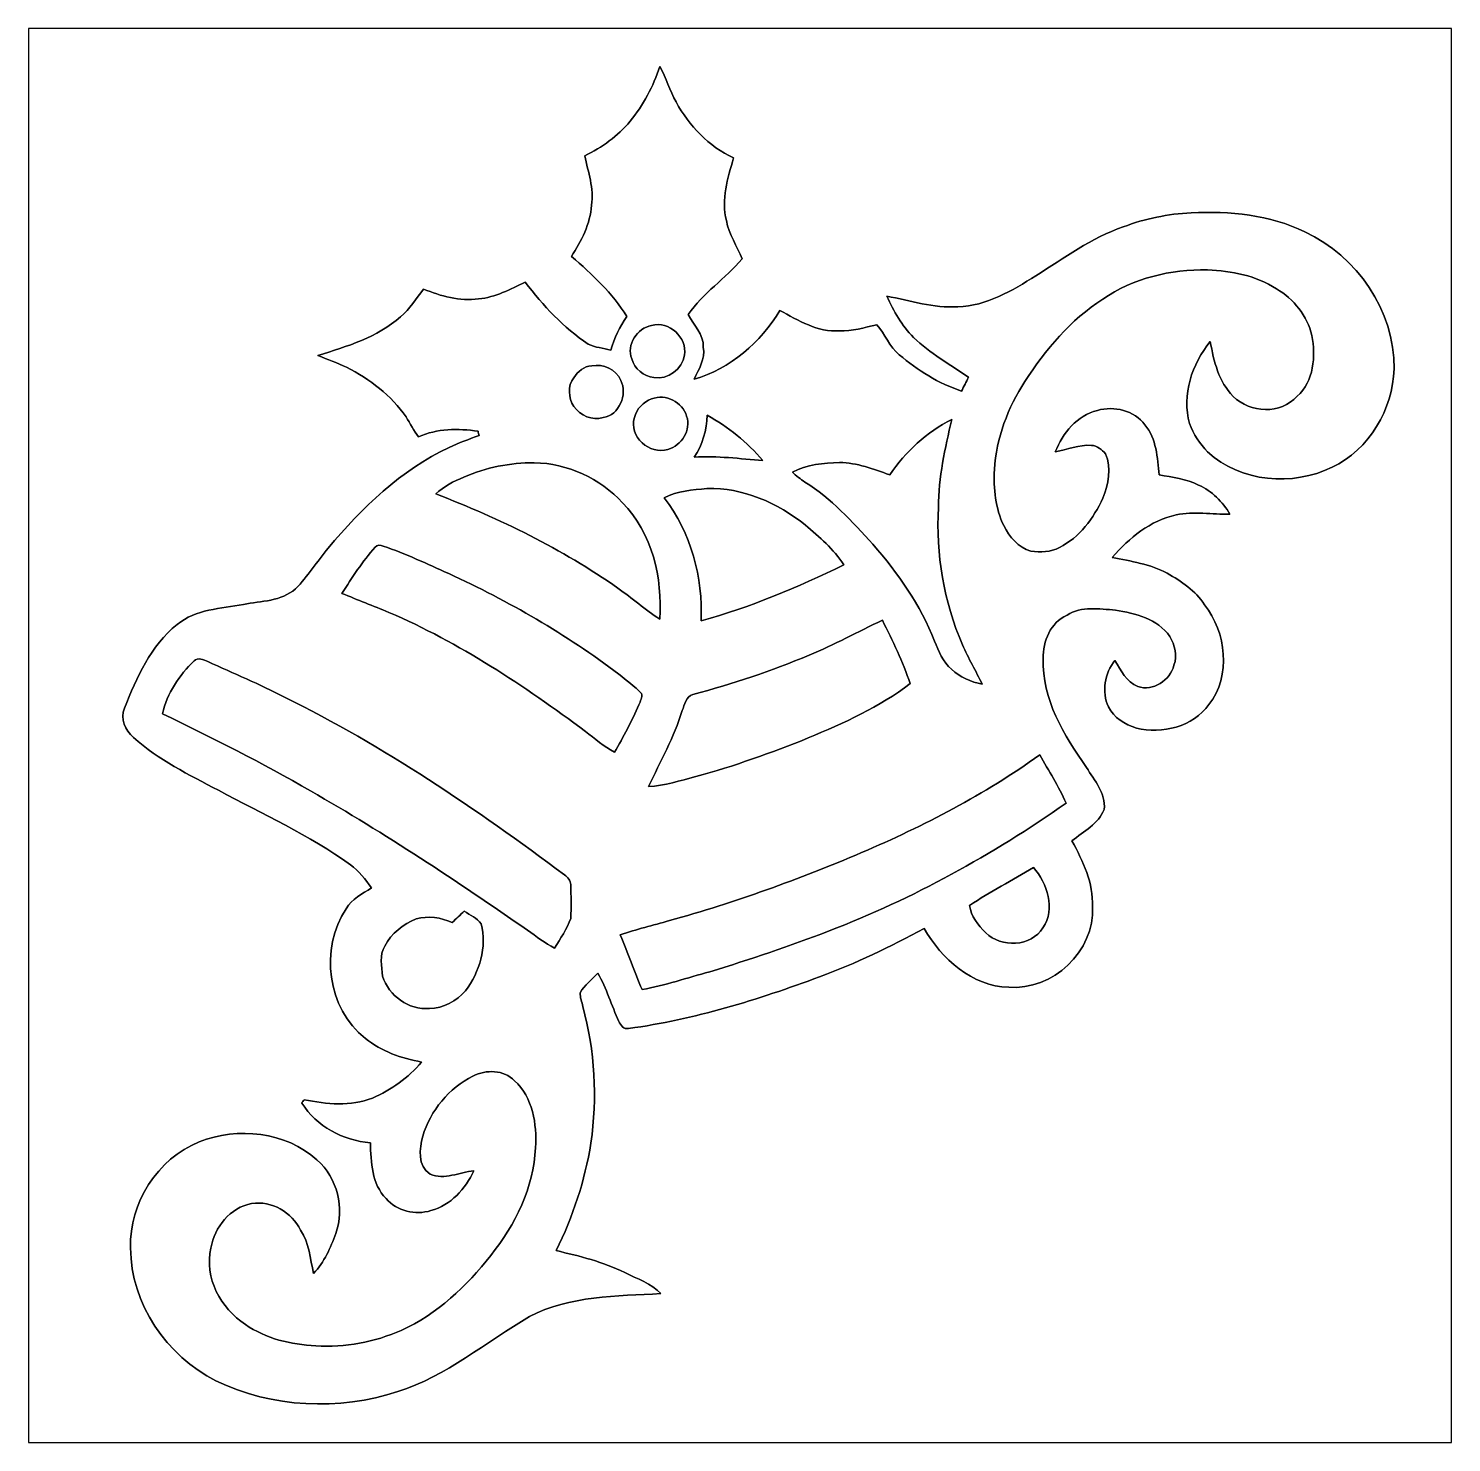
# Model space of a CAD drawing. Header units: centimetres. Extents: x -16.8 to 16.8, y -16.7 to 16.7.
import ezdxf

# ---------------------------------------------------------------- set-up
doc = ezdxf.new("R2010")
doc.units = ezdxf.units.CM
doc.header["$MEASUREMENT"] = 0
doc.layers.add('Layer 1', color=7, linetype='Continuous')

msp = doc.modelspace()

# ---------------------------------------------------------------- linework, layer by layer
at = {"layer": 'Layer 1', "color": 7}
for points, knots in [([(-16.77458, 16.66875), (-16.77458, 16.66875), (16.77458, 16.66875), (16.77458, 16.66875), (16.77458, 16.66875), (16.77458, 16.66875), (16.77458, -16.66875), (16.77458, -16.66875), (16.77458, -16.66875), (16.77458, -16.66875), (-16.77458, -16.66875), (-16.77458, -16.66875), (-16.77458, -16.66875), (-16.77458, -16.66875), (-16.77458, 16.66875), (-16.77458, 16.66875), (-16.77458, 16.66875), (-16.77458, 16.66875), (-16.77458, 16.66875), (-16.77458, 16.66875)], [0, 0, 0, 0, 0.16666667, 0.16666667, 0.16666667, 0.16666667, 0.33333333, 0.33333333, 0.33333333, 0.33333333, 0.5, 0.5, 0.5, 0.5, 0.66666667, 0.66666667, 0.66666667, 0.66666667, 1, 1, 1, 1]), ([(-1.88701, 15.77269), (-2.05034, 15.30773), (-2.27224, 14.85865), (-2.59221, 14.48082), (-2.59221, 14.48082), (-2.8769, 14.12804), (-3.2572, 13.86558), (-3.66007, 13.6652), (-3.66007, 13.6652), (-3.57752, 13.28208), (-3.43923, 12.89932), (-3.49991, 12.50103), (-3.49991, 12.50103), (-3.52884, 12.0583), (-3.73768, 11.65966), (-3.97334, 11.29418), (-3.97334, 11.29418), (-3.48227, 10.87543), (-3.01025, 10.42705), (-2.66488, 9.87531), (-2.66488, 9.87531), (-2.84868, 9.64177), (-2.95346, 9.36413), (-3.048, 9.08579), (-3.048, 9.08579), (-3.22298, 9.13624), (-3.41524, 9.14294), (-3.57928, 9.22655), (-3.57928, 9.22655), (-4.16137, 9.61461), (-4.64397, 10.13425), (-5.06342, 10.69058), (-5.06342, 10.69058), (-5.41373, 10.52019), (-5.76686, 10.3318), (-6.16162, 10.29264), (-6.16162, 10.29264), (-6.60929, 10.23761), (-7.05238, 10.35579), (-7.46301, 10.52442), (-7.46301, 10.52442), (-7.63482, 10.30076), (-7.78298, 10.05452), (-8.001, 9.87107), (-8.001, 9.87107), (-8.55133, 9.38777), (-9.26465, 9.16975), (-9.95151, 8.96197), (-9.95151, 8.96197), (-9.7282, 8.86142), (-9.49396, 8.7884), (-9.27418, 8.67974), (-9.27418, 8.67974), (-8.72631, 8.40387), (-8.22431, 8.01758), (-7.87294, 7.50923), (-7.87294, 7.50923), (-7.77381, 7.35401), (-7.69091, 7.18855), (-7.58296, 7.03897), (-7.58296, 7.03897), (-7.13846, 7.23971), (-6.6481, 7.24394), (-6.17396, 7.17232), (-6.17396, 7.17232), (-6.16832, 7.14798), (-6.15738, 7.09859), (-6.15209, 7.07425), (-6.15209, 7.07425), (-6.39022, 6.98571), (-6.6294, 6.89857), (-6.858, 6.7878), (-6.858, 6.7878), (-7.99888, 6.26286), (-8.9087, 5.3654), (-9.7088, 4.41748), (-9.7088, 4.41748), (-9.96879, 4.10034), (-10.1914, 3.75179), (-10.47574, 3.45546), (-10.47574, 3.45546), (-10.81546, 3.16689), (-11.28748, 3.16689), (-11.70552, 3.09139), (-11.70552, 3.09139), (-12.24068, 2.98979), (-12.82841, 2.98062), (-13.27009, 2.6162), (-13.27009, 2.6162), (-13.89415, 2.12266), (-14.22612, 1.36631), (-14.51363, 0.64629), (-14.51363, 0.64629), (-14.61911, 0.39582), (-14.49317, 0.12277), (-14.29703, -0.0441), (-14.29703, -0.0441), (-13.71247, -0.5782), (-12.99069, -0.92534), (-12.29642, -1.29187), (-12.29642, -1.29187), (-11.2462, -1.85173), (-10.15541, -2.34915), (-9.18633, -3.04729), (-9.18633, -3.04729), (-8.97714, -3.18629), (-8.83214, -3.39513), (-8.68468, -3.59445), (-8.68468, -3.59445), (-8.91011, -3.72357), (-9.144, -3.85657), (-9.28476, -4.08411), (-9.28476, -4.08411), (-9.91094, -5.01862), (-9.73878, -6.44208), (-8.83214, -7.13952), (-8.83214, -7.13952), (-8.45361, -7.44855), (-7.98266, -7.61118), (-7.50711, -7.69832), (-7.50711, -7.69832), (-7.81685, -8.0705), (-8.2236, -8.35484), (-8.66599, -8.54781), (-8.66599, -8.54781), (-9.18175, -8.7503), (-9.74584, -8.6935), (-10.27571, -8.58696), (-10.27571, -8.58696), (-10.28947, -8.60637), (-10.31699, -8.64517), (-10.33074, -8.66457), (-10.33074, -8.66457), (-9.98255, -9.21949), (-9.35814, -9.54652), (-8.71432, -9.60402), (-8.71432, -9.60402), (-8.69633, -10.06016), (-8.68363, -10.56781), (-8.34355, -10.91847), (-8.34355, -10.91847), (-8.08673, -11.20987), (-7.65528, -11.3217), (-7.28521, -11.19787), (-7.28521, -11.19787), (-6.81531, -11.07616), (-6.47594, -10.68458), (-6.27345, -10.26089), (-6.27345, -10.26089), (-6.61846, -10.29264), (-6.96454, -10.48879), (-7.30814, -10.34062), (-7.30814, -10.34062), (-7.60342, -10.14236), (-7.55721, -9.74372), (-7.4803, -9.44598), (-7.4803, -9.44598), (-7.29509, -8.84273), (-6.86223, -8.3118), (-6.29638, -8.02781), (-6.29638, -8.02781), (-5.98946, -7.87224), (-5.56401, -7.87859), (-5.31601, -8.13894), (-5.31601, -8.13894), (-4.88668, -8.5344), (-4.78402, -9.16129), (-4.82247, -9.71762), (-4.82247, -9.71762), (-4.86339, -10.65601), (-5.29237, -11.53583), (-5.87622, -12.2555), (-5.87622, -12.2555), (-6.44208, -12.98434), (-7.14058, -13.63592), (-7.98442, -14.02715), (-7.98442, -14.02715), (-8.61907, -14.29526), (-9.31157, -14.44307), (-10.00231, -14.38628), (-10.00231, -14.38628), (-10.58333, -14.3637), (-11.17882, -14.22082), (-11.66107, -13.88428), (-11.66107, -13.88428), (-12.24421, -13.50751), (-12.63297, -12.7829), (-12.47352, -12.0837), (-12.47352, -12.0837), (-12.38814, -11.59369), (-12.01914, -11.12449), (-11.51255, -11.03559), (-11.51255, -11.03559), (-11.04089, -10.95446), (-10.56816, -11.24691), (-10.35756, -11.66142), (-10.35756, -11.66142), (-10.15365, -11.96305), (-10.13848, -12.33734), (-10.0517, -12.68024), (-10.0517, -12.68024), (-9.80369, -12.41637), (-9.64988, -12.07982), (-9.52959, -11.74256), (-9.52959, -11.74256), (-9.31968, -11.14496), (-9.48761, -10.42388), (-9.97232, -10.00725), (-9.97232, -10.00725), (-10.71245, -9.33344), (-11.83993, -9.22338), (-12.75115, -9.58144), (-12.75115, -9.58144), (-13.73434, -9.98185), (-14.40321, -11.02078), (-14.36688, -12.08123), (-14.36688, -12.08123), (-14.36405, -13.39885), (-13.51633, -14.62828), (-12.35393, -15.21072), (-12.35393, -15.21072), (-11.03454, -15.86265), (-9.45656, -15.91416), (-8.06415, -15.46825), (-8.06415, -15.46825), (-6.91762, -15.10101), (-5.98664, -14.30055), (-4.96358, -13.69871), (-4.96358, -13.69871), (-4.01426, -13.202), (-2.90724, -13.21506), (-1.86514, -13.1572), (-1.86514, -13.1572), (-2.09832, -12.91661), (-2.42535, -12.80866), (-2.71709, -12.66084), (-2.71709, -12.66084), (-3.22898, -12.41284), (-3.78213, -12.26961), (-4.33458, -12.14508), (-4.33458, -12.14508), (-3.93771, -11.34745), (-3.6576, -10.49126), (-3.51508, -9.61178), (-3.51508, -9.61178), (-3.3595, -8.54004), (-3.41842, -7.43268), (-3.70734, -6.3881), (-3.70734, -6.3881), (-3.72286, -6.28121), (-3.7786, -6.17573), (-3.76555, -6.06531), (-3.76555, -6.06531), (-3.66571, -5.88222), (-3.49215, -5.75486), (-3.35315, -5.60352), (-3.35315, -5.60352), (-3.14537, -5.96265), (-3.03001, -6.36517), (-2.85609, -6.74053), (-2.85609, -6.74053), (-2.81552, -6.83119), (-2.73967, -6.9342), (-2.62573, -6.90633), (-2.62573, -6.90633), (-1.07879, -6.70066), (0.41839, -6.2297), (1.87713, -5.68854), (1.87713, -5.68854), (2.72697, -5.37457), (3.54401, -4.98016), (4.34128, -4.55189), (4.34128, -4.55189), (4.75968, -5.2645), (5.46629, -5.91573), (6.33412, -5.93443), (6.33412, -5.93443), (7.36882, -6.02262), (8.37036, -5.08318), (8.30827, -4.03895), (8.30827, -4.03895), (8.33437, -3.47874), (8.08672, -2.96192), (7.82673, -2.48356), (7.82673, -2.48356), (8.09801, -2.25743), (8.45256, -2.08844), (8.58485, -1.74096), (8.58485, -1.74096), (8.62824, -1.36137), (8.35519, -1.05657), (8.16927, -0.75706), (8.16927, -0.75706), (7.64752, 0.00388), (7.10777, 0.85443), (7.1501, 1.81539), (7.1501, 1.81539), (7.1434, 2.22038), (7.31344, 2.66488), (7.70961, 2.83598), (7.70961, 2.83598), (8.04721, 3.05717), (8.47266, 2.98203), (8.85084, 2.95628), (8.85084, 2.95628), (9.32074, 2.88008), (9.84814, 2.75414), (10.13142, 2.33504), (10.13142, 2.33504), (10.25278, 2.1336), (10.31557, 1.88383), (10.2302, 1.65594), (10.2302, 1.65594), (10.14483, 1.30069), (9.73596, 1.03082), (9.37789, 1.15676), (9.37789, 1.15676), (9.10766, 1.25624), (8.97855, 1.53882), (8.83673, 1.76883), (8.83673, 1.76883), (8.59649, 1.46756), (8.52734, 1.03188), (8.68433, 0.67628), (8.68433, 0.67628), (8.81451, 0.41487), (9.07662, 0.26211), (9.34402, 0.17533), (9.34402, 0.17533), (9.95221, 0.02469), (10.67576, 0.20779), (11.0557, 0.72778), (11.0557, 0.72778), (11.57887, 1.41005), (11.46881, 2.42993), (10.95057, 3.08434), (10.95057, 3.08434), (10.74067, 3.41595), (10.40306, 3.63291), (10.07039, 3.82446), (10.07039, 3.82446), (9.67105, 4.03895), (9.21561, 4.1088), (8.77746, 4.19841), (8.77746, 4.19841), (9.17504, 4.6609), (9.67493, 5.06624), (10.28241, 5.20171), (10.28241, 5.20171), (10.7001, 5.28461), (11.12802, 5.21441), (11.55065, 5.21723), (11.55065, 5.21723), (11.37814, 5.51215), (11.12414, 5.76333), (10.81123, 5.90479), (10.81123, 5.90479), (10.52089, 6.04979), (10.19422, 6.09141), (9.87813, 6.14398), (9.87813, 6.14398), (9.84179, 6.54826), (9.81992, 6.99594), (9.54617, 7.32331), (9.54617, 7.32331), (9.29569, 7.66621), (8.82121, 7.77593), (8.42433, 7.66586), (8.42433, 7.66586), (7.94702, 7.54062), (7.60271, 7.13352), (7.43303, 6.68584), (7.43303, 6.68584), (7.71631, 6.73947), (7.99183, 6.85835), (8.28499, 6.84071), (8.28499, 6.84071), (8.42151, 6.83331), (8.53193, 6.74052), (8.61942, 6.64281), (8.61942, 6.64281), (8.75665, 6.3052), (8.69386, 5.92067), (8.55345, 5.594), (8.55345, 5.594), (8.33579, 5.12198), (8.00559, 4.66725), (7.52898, 4.43265), (7.52898, 4.43265), (7.32614, 4.31941), (7.08025, 4.31165), (6.85659, 4.3494), (6.85659, 4.3494), (6.56237, 4.43054), (6.35106, 4.68418), (6.21841, 4.947), (6.21841, 4.947), (6.02333, 5.35658), (5.97076, 5.81942), (6.00004, 6.2678), (6.00004, 6.2678), (6.04414, 7.00934), (6.31261, 7.72654), (6.71724, 8.34531), (6.71724, 8.34531), (7.20266, 9.09602), (7.78969, 9.80405), (8.55345, 10.28524), (8.55345, 10.28524), (9.27029, 10.78265), (10.15824, 10.9922), (11.02254, 10.97703), (11.02254, 10.97703), (11.58663, 10.95375), (12.16766, 10.84333), (12.64602, 10.52795), (12.64602, 10.52795), (13.05666, 10.2937), (13.36957, 9.89083), (13.48458, 9.43151), (13.48458, 9.43151), (13.57595, 8.93833), (13.52762, 8.35448), (13.13392, 7.99712), (13.13392, 7.99712), (12.74516, 7.56603), (12.02725, 7.59319), (11.62897, 7.99571), (11.62897, 7.99571), (11.28324, 8.33684), (11.17, 8.82544), (11.08781, 9.28617), (11.08781, 9.28617), (10.65389, 8.76088), (10.41082, 8.02746), (10.59956, 7.35471), (10.59956, 7.35471), (10.68529, 7.10283), (10.84227, 6.87776), (11.02431, 6.68514), (11.02431, 6.68514), (11.8043, 5.96724), (13.0235, 5.86987), (13.96083, 6.32284), (13.96083, 6.32284), (14.83148, 6.74723), (15.39452, 7.68315), (15.41815, 8.64552), (15.41815, 8.64552), (15.43367, 10.01466), (14.54644, 11.30229), (13.31842, 11.87274), (13.31842, 11.87274), (12.4908, 12.27631), (11.54571, 12.36768), (10.63696, 12.32394), (10.63696, 12.32394), (10.09156, 12.29395), (9.54828, 12.18706), (9.03711, 11.99162), (9.03711, 11.99162), (8.28534, 11.73551), (7.64293, 11.25573), (6.97547, 10.83945), (6.97547, 10.83945), (6.41632, 10.48632), (5.81484, 10.12649), (5.13362, 10.10744), (5.13362, 10.10744), (4.56283, 10.07075), (4.01602, 10.25278), (3.46251, 10.35685), (3.46251, 10.35685), (3.62409, 10.00513), (3.81353, 9.65764), (4.09222, 9.38389), (4.09222, 9.38389), (4.4771, 9.011), (4.95088, 8.75136), (5.38586, 8.44409), (5.38586, 8.44409), (5.33224, 8.33579), (5.27826, 8.22784), (5.22429, 8.12024), (5.22429, 8.12024), (4.68136, 8.2998), (4.18888, 8.60742), (3.75567, 8.97714), (3.75567, 8.97714), (3.51614, 9.16058), (3.42371, 9.46467), (3.22227, 9.67987), (3.22227, 9.67987), (2.93158, 9.62554), (2.64724, 9.52041), (2.34597, 9.54158), (2.34597, 9.54158), (1.82774, 9.49819), (1.37548, 9.78923), (0.93909, 10.02206), (0.93909, 10.02206), (0.48895, 9.265), (-0.22825, 8.64835), (-1.07985, 8.39823), (-1.07985, 8.39823), (-0.97226, 8.63812), (-0.80963, 8.87624), (-0.86713, 9.15352), (-0.86713, 9.15352), (-0.84526, 9.46362), (-1.10278, 9.6714), (-1.21991, 9.92576), (-1.21991, 9.92576), (-0.87242, 10.43164), (-0.34361, 10.77136), (0.04833, 11.23738), (0.04833, 11.23738), (-0.06562, 11.54007), (-0.26211, 11.81241), (-0.31785, 12.13767), (-0.31785, 12.13767), (-0.45085, 12.63368), (-0.2861, 13.14027), (-0.15346, 13.61687), (-0.15346, 13.61687), (-0.73731, 13.88604), (-1.19768, 14.37852), (-1.50566, 14.93555), (-1.50566, 14.93555), (-1.6637, 15.20014), (-1.73743, 15.50388), (-1.88701, 15.77269)], [0, 0, 0, 0, 0.00746269, 0.00746269, 0.00746269, 0.00746269, 0.01492537, 0.01492537, 0.01492537, 0.01492537, 0.02238806, 0.02238806, 0.02238806, 0.02238806, 0.02985075, 0.02985075, 0.02985075, 0.02985075, 0.03731343, 0.03731343, 0.03731343, 0.03731343, 0.04477612, 0.04477612, 0.04477612, 0.04477612, 0.05223881, 0.05223881, 0.05223881, 0.05223881, 0.05970149, 0.05970149, 0.05970149, 0.05970149, 0.06716418, 0.06716418, 0.06716418, 0.06716418, 0.07462687, 0.07462687, 0.07462687, 0.07462687, 0.08208955, 0.08208955, 0.08208955, 0.08208955, 0.08955224, 0.08955224, 0.08955224, 0.08955224, 0.09701493, 0.09701493, 0.09701493, 0.09701493, 0.10447761, 0.10447761, 0.10447761, 0.10447761, 0.1119403, 0.1119403, 0.1119403, 0.1119403, 0.11940299, 0.11940299, 0.11940299, 0.11940299, 0.12686567, 0.12686567, 0.12686567, 0.12686567, 0.13432836, 0.13432836, 0.13432836, 0.13432836, 0.14179104, 0.14179104, 0.14179104, 0.14179104, 0.14925373, 0.14925373, 0.14925373, 0.14925373, 0.15671642, 0.15671642, 0.15671642, 0.15671642, 0.1641791, 0.1641791, 0.1641791, 0.1641791, 0.17164179, 0.17164179, 0.17164179, 0.17164179, 0.17910448, 0.17910448, 0.17910448, 0.17910448, 0.18656716, 0.18656716, 0.18656716, 0.18656716, 0.19402985, 0.19402985, 0.19402985, 0.19402985, 0.20149254, 0.20149254, 0.20149254, 0.20149254, 0.20895522, 0.20895522, 0.20895522, 0.20895522, 0.21641791, 0.21641791, 0.21641791, 0.21641791, 0.2238806, 0.2238806, 0.2238806, 0.2238806, 0.23134328, 0.23134328, 0.23134328, 0.23134328, 0.23880597, 0.23880597, 0.23880597, 0.23880597, 0.24626866, 0.24626866, 0.24626866, 0.24626866, 0.25373134, 0.25373134, 0.25373134, 0.25373134, 0.26119403, 0.26119403, 0.26119403, 0.26119403, 0.26865672, 0.26865672, 0.26865672, 0.26865672, 0.2761194, 0.2761194, 0.2761194, 0.2761194, 0.28358209, 0.28358209, 0.28358209, 0.28358209, 0.29104478, 0.29104478, 0.29104478, 0.29104478, 0.29850746, 0.29850746, 0.29850746, 0.29850746, 0.30597015, 0.30597015, 0.30597015, 0.30597015, 0.31343284, 0.31343284, 0.31343284, 0.31343284, 0.32089552, 0.32089552, 0.32089552, 0.32089552, 0.32835821, 0.32835821, 0.32835821, 0.32835821, 0.3358209, 0.3358209, 0.3358209, 0.3358209, 0.34328358, 0.34328358, 0.34328358, 0.34328358, 0.35074627, 0.35074627, 0.35074627, 0.35074627, 0.35820896, 0.35820896, 0.35820896, 0.35820896, 0.36567164, 0.36567164, 0.36567164, 0.36567164, 0.37313433, 0.37313433, 0.37313433, 0.37313433, 0.38059701, 0.38059701, 0.38059701, 0.38059701, 0.3880597, 0.3880597, 0.3880597, 0.3880597, 0.39552239, 0.39552239, 0.39552239, 0.39552239, 0.40298507, 0.40298507, 0.40298507, 0.40298507, 0.41044776, 0.41044776, 0.41044776, 0.41044776, 0.41791045, 0.41791045, 0.41791045, 0.41791045, 0.42537313, 0.42537313, 0.42537313, 0.42537313, 0.43283582, 0.43283582, 0.43283582, 0.43283582, 0.44029851, 0.44029851, 0.44029851, 0.44029851, 0.44776119, 0.44776119, 0.44776119, 0.44776119, 0.45522388, 0.45522388, 0.45522388, 0.45522388, 0.46268657, 0.46268657, 0.46268657, 0.46268657, 0.47014925, 0.47014925, 0.47014925, 0.47014925, 0.47761194, 0.47761194, 0.47761194, 0.47761194, 0.48507463, 0.48507463, 0.48507463, 0.48507463, 0.49253731, 0.49253731, 0.49253731, 0.49253731, 0.5, 0.5, 0.5, 0.5, 0.50746269, 0.50746269, 0.50746269, 0.50746269, 0.51492537, 0.51492537, 0.51492537, 0.51492537, 0.52238806, 0.52238806, 0.52238806, 0.52238806, 0.52985075, 0.52985075, 0.52985075, 0.52985075, 0.53731343, 0.53731343, 0.53731343, 0.53731343, 0.54477612, 0.54477612, 0.54477612, 0.54477612, 0.55223881, 0.55223881, 0.55223881, 0.55223881, 0.55970149, 0.55970149, 0.55970149, 0.55970149, 0.56716418, 0.56716418, 0.56716418, 0.56716418, 0.57462687, 0.57462687, 0.57462687, 0.57462687, 0.58208955, 0.58208955, 0.58208955, 0.58208955, 0.58955224, 0.58955224, 0.58955224, 0.58955224, 0.59701493, 0.59701493, 0.59701493, 0.59701493, 0.60447761, 0.60447761, 0.60447761, 0.60447761, 0.6119403, 0.6119403, 0.6119403, 0.6119403, 0.61940299, 0.61940299, 0.61940299, 0.61940299, 0.62686567, 0.62686567, 0.62686567, 0.62686567, 0.63432836, 0.63432836, 0.63432836, 0.63432836, 0.64179104, 0.64179104, 0.64179104, 0.64179104, 0.64925373, 0.64925373, 0.64925373, 0.64925373, 0.65671642, 0.65671642, 0.65671642, 0.65671642, 0.6641791, 0.6641791, 0.6641791, 0.6641791, 0.67164179, 0.67164179, 0.67164179, 0.67164179, 0.67910448, 0.67910448, 0.67910448, 0.67910448, 0.68656716, 0.68656716, 0.68656716, 0.68656716, 0.69402985, 0.69402985, 0.69402985, 0.69402985, 0.70149254, 0.70149254, 0.70149254, 0.70149254, 0.70895522, 0.70895522, 0.70895522, 0.70895522, 0.71641791, 0.71641791, 0.71641791, 0.71641791, 0.7238806, 0.7238806, 0.7238806, 0.7238806, 0.73134328, 0.73134328, 0.73134328, 0.73134328, 0.73880597, 0.73880597, 0.73880597, 0.73880597, 0.74626866, 0.74626866, 0.74626866, 0.74626866, 0.75373134, 0.75373134, 0.75373134, 0.75373134, 0.76119403, 0.76119403, 0.76119403, 0.76119403, 0.76865672, 0.76865672, 0.76865672, 0.76865672, 0.7761194, 0.7761194, 0.7761194, 0.7761194, 0.78358209, 0.78358209, 0.78358209, 0.78358209, 0.79104478, 0.79104478, 0.79104478, 0.79104478, 0.79850746, 0.79850746, 0.79850746, 0.79850746, 0.80597015, 0.80597015, 0.80597015, 0.80597015, 0.81343284, 0.81343284, 0.81343284, 0.81343284, 0.82089552, 0.82089552, 0.82089552, 0.82089552, 0.82835821, 0.82835821, 0.82835821, 0.82835821, 0.8358209, 0.8358209, 0.8358209, 0.8358209, 0.84328358, 0.84328358, 0.84328358, 0.84328358, 0.85074627, 0.85074627, 0.85074627, 0.85074627, 0.85820896, 0.85820896, 0.85820896, 0.85820896, 0.86567164, 0.86567164, 0.86567164, 0.86567164, 0.87313433, 0.87313433, 0.87313433, 0.87313433, 0.88059701, 0.88059701, 0.88059701, 0.88059701, 0.8880597, 0.8880597, 0.8880597, 0.8880597, 0.89552239, 0.89552239, 0.89552239, 0.89552239, 0.90298507, 0.90298507, 0.90298507, 0.90298507, 0.91044776, 0.91044776, 0.91044776, 0.91044776, 0.91791045, 0.91791045, 0.91791045, 0.91791045, 0.92537313, 0.92537313, 0.92537313, 0.92537313, 0.93283582, 0.93283582, 0.93283582, 0.93283582, 0.94029851, 0.94029851, 0.94029851, 0.94029851, 0.94776119, 0.94776119, 0.94776119, 0.94776119, 0.95522388, 0.95522388, 0.95522388, 0.95522388, 0.96268657, 0.96268657, 0.96268657, 0.96268657, 0.97014925, 0.97014925, 0.97014925, 0.97014925, 0.97761194, 0.97761194, 0.97761194, 0.97761194, 0.98507463, 0.98507463, 0.98507463, 0.98507463, 1, 1, 1, 1]), ([(-2.08351, 9.66682), (-1.67358, 9.78288), (-1.23825, 9.38142), (-1.30881, 8.9662), (-1.30881, 8.9662), (-1.35784, 8.636), (-1.70215, 8.38517), (-2.03341, 8.43703), (-2.03341, 8.43703), (-2.27154, 8.47055), (-2.48391, 8.64588), (-2.55199, 8.87836), (-2.55199, 8.87836), (-2.68182, 9.2075), (-2.42535, 9.61072), (-2.08351, 9.66682)], [0, 0, 0, 0, 0.2, 0.2, 0.2, 0.2, 0.4, 0.4, 0.4, 0.4, 0.6, 0.6, 0.6, 0.6, 1, 1, 1, 1]), ([(-3.49462, 8.71608), (-3.22615, 8.76229), (-2.91677, 8.63812), (-2.81164, 8.37212), (-2.81164, 8.37212), (-2.64301, 8.03804), (-2.84727, 7.55544), (-3.22686, 7.49406), (-3.22686, 7.49406), (-3.48474, 7.40869), (-3.76379, 7.55227), (-3.91936, 7.75582), (-3.91936, 7.75582), (-4.04319, 7.9562), (-4.07247, 8.24336), (-3.91795, 8.43562), (-3.91795, 8.43562), (-3.82023, 8.5785), (-3.67559, 8.70585), (-3.49462, 8.71608)], [0, 0, 0, 0, 0.16666667, 0.16666667, 0.16666667, 0.16666667, 0.33333333, 0.33333333, 0.33333333, 0.33333333, 0.5, 0.5, 0.5, 0.5, 0.66666667, 0.66666667, 0.66666667, 0.66666667, 1, 1, 1, 1]), ([(-2.08351, 7.93644), (-1.74907, 8.06097), (-1.35255, 7.86765), (-1.25801, 7.52581), (-1.25801, 7.52581), (-1.14547, 7.20266), (-1.38077, 6.83013), (-1.70004, 6.74546), (-1.70004, 6.74546), (-2.1276, 6.60012), (-2.6356, 7.05591), (-2.48814, 7.49653), (-2.48814, 7.49653), (-2.44122, 7.69796), (-2.27859, 7.87224), (-2.08351, 7.93644)], [0, 0, 0, 0, 0.2, 0.2, 0.2, 0.2, 0.4, 0.4, 0.4, 0.4, 0.6, 0.6, 0.6, 0.6, 1, 1, 1, 1]), ([(-0.7747, 7.55297), (-0.28152, 7.27357), (0.1718, 6.91268), (0.54081, 6.48194), (0.54081, 6.48194), (0.00106, 6.52392), (-0.53693, 6.59765), (-1.08021, 6.56202), (-1.08021, 6.56202), (-0.87771, 6.85553), (-0.79093, 7.19878), (-0.7747, 7.55297)], [0, 0, 0, 0, 0.25, 0.25, 0.25, 0.25, 0.5, 0.5, 0.5, 0.5, 1, 1, 1, 1]), ([(3.52848, 6.14574), (3.90313, 6.68937), (4.40126, 7.15363), (4.99392, 7.45102), (4.99392, 7.45102), (4.83447, 6.77051), (4.67995, 6.0833), (4.67713, 5.38057), (4.67713, 5.38057), (4.61892, 4.27567), (4.80307, 3.1563), (5.24475, 2.1403), (5.24475, 2.1403), (5.38445, 1.82139), (5.56084, 1.52083), (5.71112, 1.20685), (5.71112, 1.20685), (5.44477, 1.26506), (5.18548, 1.37513), (4.98228, 1.56069), (4.98228, 1.56069), (4.78155, 1.73355), (4.68418, 1.9879), (4.58717, 2.22638), (4.58717, 2.22638), (4.25979, 3.07411), (3.72216, 3.82376), (3.13337, 4.50885), (3.13337, 4.50885), (2.64266, 5.04084), (2.14983, 5.58871), (1.53, 5.97394), (1.53, 5.97394), (1.42875, 6.04732), (1.31904, 6.11329), (1.23896, 6.20995), (1.23896, 6.20995), (1.5748, 6.39445), (1.97062, 6.42479), (2.34632, 6.43572), (2.34632, 6.43572), (2.75731, 6.42937), (3.14713, 6.28579), (3.52848, 6.14574)], [0, 0, 0, 0, 0.08333333, 0.08333333, 0.08333333, 0.08333333, 0.16666667, 0.16666667, 0.16666667, 0.16666667, 0.25, 0.25, 0.25, 0.25, 0.33333333, 0.33333333, 0.33333333, 0.33333333, 0.41666667, 0.41666667, 0.41666667, 0.41666667, 0.5, 0.5, 0.5, 0.5, 0.58333333, 0.58333333, 0.58333333, 0.58333333, 0.66666667, 0.66666667, 0.66666667, 0.66666667, 0.75, 0.75, 0.75, 0.75, 0.83333333, 0.83333333, 0.83333333, 0.83333333, 1, 1, 1, 1]), ([(-6.51193, 6.09141), (-5.99052, 6.32213), (-5.41937, 6.42902), (-4.85069, 6.43149), (-4.85069, 6.43149), (-4.06612, 6.41103), (-3.30165, 6.06143), (-2.76754, 5.48746), (-2.76754, 5.48746), (-2.0701, 4.76991), (-1.8221, 3.72039), (-1.89371, 2.74391), (-1.89371, 2.74391), (-2.23696, 2.96545), (-2.54212, 3.23956), (-2.87726, 3.47169), (-2.87726, 3.47169), (-4.19947, 4.40372), (-5.66455, 5.11175), (-7.1695, 5.69419), (-7.1695, 5.69419), (-6.98253, 5.87375), (-6.7504, 5.99546), (-6.51193, 6.09141)], [0, 0, 0, 0, 0.14285714, 0.14285714, 0.14285714, 0.14285714, 0.28571429, 0.28571429, 0.28571429, 0.28571429, 0.42857143, 0.42857143, 0.42857143, 0.42857143, 0.57142857, 0.57142857, 0.57142857, 0.57142857, 0.71428571, 0.71428571, 0.71428571, 0.71428571, 1, 1, 1, 1]), ([(-0.77893, 5.82048), (0.07056, 5.85294), (0.88653, 5.48146), (1.54058, 4.96217), (1.54058, 4.96217), (1.87078, 4.68171), (2.21227, 4.39455), (2.44404, 4.02308), (2.44404, 4.02308), (1.36172, 3.49462), (0.24483, 3.02577), (-0.91581, 2.69946), (-0.91581, 2.69946), (-0.87348, 3.72851), (-1.15394, 4.78155), (-1.78541, 5.60423), (-1.78541, 5.60423), (-1.47708, 5.7658), (-1.11936, 5.79155), (-0.77893, 5.82048)], [0, 0, 0, 0, 0.16666667, 0.16666667, 0.16666667, 0.16666667, 0.33333333, 0.33333333, 0.33333333, 0.33333333, 0.5, 0.5, 0.5, 0.5, 0.66666667, 0.66666667, 0.66666667, 0.66666667, 1, 1, 1, 1]), ([(-8.59966, 4.4383), (-8.55486, 4.5018), (-8.47584, 4.4891), (-8.41234, 4.46617), (-8.41234, 4.46617), (-7.88247, 4.28731), (-7.37905, 4.04213), (-6.86717, 3.81952), (-6.86717, 3.81952), (-5.45712, 3.16442), (-4.09469, 2.39077), (-2.85856, 1.44463), (-2.85856, 1.44463), (-2.67547, 1.29893), (-2.48497, 1.15958), (-2.32057, 0.99236), (-2.32057, 0.99236), (-2.30293, 0.89853), (-2.34879, 0.80892), (-2.38231, 0.72461), (-2.38231, 0.72461), (-2.54953, 0.33831), (-2.7492, -0.03281), (-2.96157, -0.39582), (-2.96157, -0.39582), (-3.20569, -0.25647), (-3.42265, -0.07585), (-3.64278, 0.09701), (-3.64278, 0.09701), (-5.09376, 1.1751), (-6.61317, 2.18652), (-8.27899, 2.90336), (-8.27899, 2.90336), (-8.64658, 3.05506), (-9.01735, 3.19899), (-9.3853, 3.34962), (-9.3853, 3.34962), (-9.14329, 3.72569), (-8.90023, 4.10563), (-8.59966, 4.4383)], [0, 0, 0, 0, 0.09090909, 0.09090909, 0.09090909, 0.09090909, 0.18181818, 0.18181818, 0.18181818, 0.18181818, 0.27272727, 0.27272727, 0.27272727, 0.27272727, 0.36363636, 0.36363636, 0.36363636, 0.36363636, 0.45454545, 0.45454545, 0.45454545, 0.45454545, 0.54545455, 0.54545455, 0.54545455, 0.54545455, 0.63636364, 0.63636364, 0.63636364, 0.63636364, 0.72727273, 0.72727273, 0.72727273, 0.72727273, 0.81818182, 0.81818182, 0.81818182, 0.81818182, 1, 1, 1, 1]), ([(1.63019, 1.89689), (2.22179, 2.13431), (2.77812, 2.44828), (3.35562, 2.71604), (3.35562, 2.71604), (3.60539, 2.23344), (3.83646, 1.7399), (4.01355, 1.22555), (4.01355, 1.22555), (3.28789, 0.66957), (2.44687, 0.29528), (1.61008, -0.05786), (1.61008, -0.05786), (0.74154, -0.40358), (-0.13758, -0.72637), (-1.0414, -0.96732), (-1.0414, -0.96732), (-1.40829, -1.06292), (-1.77412, -1.18745), (-2.15547, -1.20227), (-2.15547, -1.20227), (-1.87713, -0.61278), (-1.55893, -0.03881), (-1.36243, 0.58632), (-1.36243, 0.58632), (-1.30457, 0.72355), (-1.27706, 0.91863), (-1.11019, 0.96449), (-1.11019, 0.96449), (-0.18027, 1.22308), (0.7433, 1.51165), (1.63019, 1.89689)], [0, 0, 0, 0, 0.11111111, 0.11111111, 0.11111111, 0.11111111, 0.22222222, 0.22222222, 0.22222222, 0.22222222, 0.33333333, 0.33333333, 0.33333333, 0.33333333, 0.44444444, 0.44444444, 0.44444444, 0.44444444, 0.55555556, 0.55555556, 0.55555556, 0.55555556, 0.66666667, 0.66666667, 0.66666667, 0.66666667, 0.77777778, 0.77777778, 0.77777778, 0.77777778, 1, 1, 1, 1]), ([(-12.86898, 1.75789), (-12.77832, 1.85455), (-12.64638, 1.78364), (-12.54548, 1.74484), (-12.54548, 1.74484), (-11.94223, 1.4665), (-11.32805, 1.21038), (-10.7382, 0.90346), (-10.7382, 0.90346), (-8.39258, -0.24871), (-6.22547, -1.72861), (-4.13385, -3.28718), (-4.13385, -3.28718), (-4.05694, -3.34081), (-3.99239, -3.41736), (-3.99062, -3.51614), (-3.99062, -3.51614), (-3.98568, -3.78001), (-3.97122, -4.04671), (-3.99168, -4.31059), (-3.99168, -4.31059), (-4.07423, -4.5653), (-4.23757, -4.78508), (-4.37092, -5.01509), (-4.37092, -5.01509), (-4.59811, -4.8955), (-4.80342, -4.73922), (-5.0105, -4.58964), (-5.0105, -4.58964), (-6.67491, -3.43464), (-8.36401, -2.31246), (-10.12402, -1.30739), (-10.12402, -1.30739), (-11.25961, -0.64735), (-12.43401, -0.05786), (-13.61581, 0.51435), (-13.61581, 0.51435), (-13.50363, 0.99236), (-13.22458, 1.42452), (-12.86898, 1.75789)], [0, 0, 0, 0, 0.09090909, 0.09090909, 0.09090909, 0.09090909, 0.18181818, 0.18181818, 0.18181818, 0.18181818, 0.27272727, 0.27272727, 0.27272727, 0.27272727, 0.36363636, 0.36363636, 0.36363636, 0.36363636, 0.45454545, 0.45454545, 0.45454545, 0.45454545, 0.54545455, 0.54545455, 0.54545455, 0.54545455, 0.63636364, 0.63636364, 0.63636364, 0.63636364, 0.72727273, 0.72727273, 0.72727273, 0.72727273, 0.81818182, 0.81818182, 0.81818182, 0.81818182, 1, 1, 1, 1]), ([(2.86702, -2.76049), (4.33599, -2.13007), (5.7658, -1.39171), (7.06543, -0.45614), (7.06543, -0.45614), (7.2771, -0.83256), (7.51664, -1.19627), (7.68632, -1.59491), (7.68632, -1.59491), (5.95101, -2.8127), (4.08093, -3.84563), (2.10114, -4.60834), (2.10114, -4.60834), (1.17546, -4.96217), (0.23601, -5.27967), (-0.71191, -5.56824), (-0.71191, -5.56824), (-1.24425, -5.71041), (-1.76565, -5.89703), (-2.30999, -5.99052), (-2.30999, -5.99052), (-2.48532, -5.56295), (-2.64936, -5.13045), (-2.82187, -4.70147), (-2.82187, -4.70147), (-2.44369, -4.56565), (-2.05034, -4.47781), (-1.66476, -4.36527), (-1.66476, -4.36527), (-0.11959, -3.93665), (1.39277, -3.3909), (2.86702, -2.76049)], [0, 0, 0, 0, 0.11111111, 0.11111111, 0.11111111, 0.11111111, 0.22222222, 0.22222222, 0.22222222, 0.22222222, 0.33333333, 0.33333333, 0.33333333, 0.33333333, 0.44444444, 0.44444444, 0.44444444, 0.44444444, 0.55555556, 0.55555556, 0.55555556, 0.55555556, 0.66666667, 0.66666667, 0.66666667, 0.66666667, 0.77777778, 0.77777778, 0.77777778, 0.77777778, 1, 1, 1, 1]), ([(5.41373, -4.00826), (5.89315, -3.67736), (6.42338, -3.42194), (6.91656, -3.11079), (6.91656, -3.11079), (7.24676, -3.4858), (7.44573, -4.08834), (7.14199, -4.53214), (7.14199, -4.53214), (6.86153, -4.98369), (6.15597, -5.01403), (5.79367, -4.64855), (5.79367, -4.64855), (5.61869, -4.47428), (5.44019, -4.26438), (5.41373, -4.00826)], [0, 0, 0, 0, 0.2, 0.2, 0.2, 0.2, 0.4, 0.4, 0.4, 0.4, 0.6, 0.6, 0.6, 0.6, 1, 1, 1, 1]), ([(-6.50134, -4.1402), (-6.36693, -4.23757), (-6.19654, -4.30107), (-6.10023, -4.44218), (-6.10023, -4.44218), (-5.9623, -4.98687), (-6.13481, -5.57777), (-6.47171, -6.01698), (-6.47171, -6.01698), (-6.68443, -6.26145), (-6.99135, -6.43572), (-7.3219, -6.43361), (-7.3219, -6.43361), (-7.80874, -6.47735), (-8.28216, -6.1341), (-8.42433, -5.67408), (-8.42433, -5.67408), (-8.44903, -5.44195), (-8.50371, -5.1749), (-8.37565, -4.96288), (-8.37565, -4.96288), (-8.21619, -4.66901), (-7.94314, -4.44676), (-7.63446, -4.32435), (-7.63446, -4.32435), (-7.35259, -4.24321), (-7.04921, -4.29331), (-6.78392, -4.40796), (-6.78392, -4.40796), (-6.68937, -4.31871), (-6.59694, -4.22804), (-6.50134, -4.1402)], [0, 0, 0, 0, 0.11111111, 0.11111111, 0.11111111, 0.11111111, 0.22222222, 0.22222222, 0.22222222, 0.22222222, 0.33333333, 0.33333333, 0.33333333, 0.33333333, 0.44444444, 0.44444444, 0.44444444, 0.44444444, 0.55555556, 0.55555556, 0.55555556, 0.55555556, 0.66666667, 0.66666667, 0.66666667, 0.66666667, 0.77777778, 0.77777778, 0.77777778, 0.77777778, 1, 1, 1, 1])]:
    msp.add_open_spline(points, degree=3, knots=knots, dxfattribs=at)
at = {"layer": 'Layer 1', "color": 250}
for points, knots in [([(-1.88701, 15.77269), (-1.73743, 15.50388), (-1.6637, 15.20014), (-1.50566, 14.93555), (-1.50566, 14.93555), (-1.19768, 14.37852), (-0.73731, 13.88604), (-0.15346, 13.61687), (-0.15346, 13.61687), (-0.2861, 13.14027), (-0.45085, 12.63368), (-0.31785, 12.13767), (-0.31785, 12.13767), (-0.26211, 11.81241), (-0.06562, 11.54007), (0.04833, 11.23738), (0.04833, 11.23738), (-0.34361, 10.77136), (-0.87242, 10.43164), (-1.21991, 9.92576), (-1.21991, 9.92576), (-1.10278, 9.6714), (-0.84526, 9.46362), (-0.86713, 9.15352), (-0.86713, 9.15352), (-0.80963, 8.87624), (-0.97226, 8.63812), (-1.07985, 8.39823), (-1.07985, 8.39823), (-0.22825, 8.64835), (0.48895, 9.265), (0.93909, 10.02206), (0.93909, 10.02206), (1.37548, 9.78923), (1.82774, 9.49819), (2.34597, 9.54158), (2.34597, 9.54158), (2.64724, 9.52041), (2.93158, 9.62554), (3.22227, 9.67987), (3.22227, 9.67987), (3.42371, 9.46467), (3.51614, 9.16058), (3.75567, 8.97714), (3.75567, 8.97714), (4.18888, 8.60742), (4.68136, 8.2998), (5.22429, 8.12024), (5.22429, 8.12024), (5.27826, 8.22784), (5.33224, 8.33579), (5.38586, 8.44409), (5.38586, 8.44409), (4.95088, 8.75136), (4.4771, 9.011), (4.09222, 9.38389), (4.09222, 9.38389), (3.81353, 9.65764), (3.62409, 10.00513), (3.46251, 10.35685), (3.46251, 10.35685), (4.01602, 10.25278), (4.56283, 10.07075), (5.13362, 10.10744), (5.13362, 10.10744), (5.81484, 10.12649), (6.41632, 10.48632), (6.97547, 10.83945), (6.97547, 10.83945), (7.64293, 11.25573), (8.28534, 11.73551), (9.03711, 11.99162), (9.03711, 11.99162), (9.54828, 12.18706), (10.09156, 12.29395), (10.63696, 12.32394), (10.63696, 12.32394), (11.54571, 12.36768), (12.4908, 12.27631), (13.31842, 11.87274), (13.31842, 11.87274), (14.54644, 11.30229), (15.43367, 10.01466), (15.41815, 8.64552), (15.41815, 8.64552), (15.39452, 7.68315), (14.83148, 6.74723), (13.96083, 6.32284), (13.96083, 6.32284), (13.0235, 5.86987), (11.8043, 5.96724), (11.02431, 6.68514), (11.02431, 6.68514), (10.84227, 6.87776), (10.68529, 7.10283), (10.59956, 7.35471), (10.59956, 7.35471), (10.41082, 8.02746), (10.65389, 8.76088), (11.08781, 9.28617), (11.08781, 9.28617), (11.17, 8.82544), (11.28324, 8.33684), (11.62897, 7.99571), (11.62897, 7.99571), (12.02725, 7.59319), (12.74516, 7.56603), (13.13392, 7.99712), (13.13392, 7.99712), (13.52762, 8.35448), (13.57595, 8.93833), (13.48458, 9.43151), (13.48458, 9.43151), (13.36957, 9.89083), (13.05666, 10.2937), (12.64602, 10.52795), (12.64602, 10.52795), (12.16766, 10.84333), (11.58663, 10.95375), (11.02254, 10.97703), (11.02254, 10.97703), (10.15824, 10.9922), (9.27029, 10.78265), (8.55345, 10.28524), (8.55345, 10.28524), (7.78969, 9.80405), (7.20266, 9.09602), (6.71724, 8.34531), (6.71724, 8.34531), (6.31261, 7.72654), (6.04414, 7.00934), (6.00004, 6.2678), (6.00004, 6.2678), (5.97076, 5.81942), (6.02333, 5.35658), (6.21841, 4.947), (6.21841, 4.947), (6.35106, 4.68418), (6.56237, 4.43054), (6.85659, 4.3494), (6.85659, 4.3494), (7.08025, 4.31165), (7.32614, 4.31941), (7.52898, 4.43265), (7.52898, 4.43265), (8.00559, 4.66725), (8.33579, 5.12198), (8.55345, 5.594), (8.55345, 5.594), (8.69386, 5.92067), (8.75665, 6.3052), (8.61942, 6.64281), (8.61942, 6.64281), (8.53193, 6.74052), (8.42151, 6.83331), (8.28499, 6.84071), (8.28499, 6.84071), (7.99183, 6.85835), (7.71631, 6.73947), (7.43303, 6.68584), (7.43303, 6.68584), (7.60271, 7.13352), (7.94702, 7.54062), (8.42433, 7.66586), (8.42433, 7.66586), (8.82121, 7.77593), (9.29569, 7.66621), (9.54617, 7.32331), (9.54617, 7.32331), (9.81992, 6.99594), (9.84179, 6.54826), (9.87813, 6.14398), (9.87813, 6.14398), (10.19422, 6.09141), (10.52089, 6.04979), (10.81123, 5.90479), (10.81123, 5.90479), (11.12414, 5.76333), (11.37814, 5.51215), (11.55065, 5.21723), (11.55065, 5.21723), (11.12802, 5.21441), (10.7001, 5.28461), (10.28241, 5.20171), (10.28241, 5.20171), (9.67493, 5.06624), (9.17504, 4.6609), (8.77746, 4.19841), (8.77746, 4.19841), (9.21561, 4.1088), (9.67105, 4.03895), (10.07039, 3.82446), (10.07039, 3.82446), (10.40306, 3.63291), (10.74067, 3.41595), (10.95057, 3.08434), (10.95057, 3.08434), (11.46881, 2.42993), (11.57887, 1.41005), (11.0557, 0.72778), (11.0557, 0.72778), (10.67576, 0.20779), (9.95221, 0.02469), (9.34402, 0.17533), (9.34402, 0.17533), (9.07662, 0.26211), (8.81451, 0.41487), (8.68433, 0.67628), (8.68433, 0.67628), (8.52734, 1.03188), (8.59649, 1.46756), (8.83673, 1.76883), (8.83673, 1.76883), (8.97855, 1.53882), (9.10766, 1.25624), (9.37789, 1.15676), (9.37789, 1.15676), (9.73596, 1.03082), (10.14483, 1.30069), (10.2302, 1.65594), (10.2302, 1.65594), (10.31557, 1.88383), (10.25278, 2.1336), (10.13142, 2.33504), (10.13142, 2.33504), (9.84814, 2.75414), (9.32074, 2.88008), (8.85084, 2.95628), (8.85084, 2.95628), (8.47266, 2.98203), (8.04721, 3.05717), (7.70961, 2.83598), (7.70961, 2.83598), (7.31344, 2.66488), (7.1434, 2.22038), (7.1501, 1.81539), (7.1501, 1.81539), (7.10777, 0.85443), (7.64752, 0.00388), (8.16927, -0.75706), (8.16927, -0.75706), (8.35519, -1.05657), (8.62824, -1.36137), (8.58485, -1.74096), (8.58485, -1.74096), (8.45256, -2.08844), (8.09801, -2.25743), (7.82673, -2.48356), (7.82673, -2.48356), (8.08672, -2.96192), (8.33437, -3.47874), (8.30827, -4.03895), (8.30827, -4.03895), (8.37036, -5.08318), (7.36882, -6.02262), (6.33412, -5.93443), (6.33412, -5.93443), (5.46629, -5.91573), (4.75968, -5.2645), (4.34128, -4.55189), (4.34128, -4.55189), (3.54401, -4.98016), (2.72697, -5.37457), (1.87713, -5.68854), (1.87713, -5.68854), (0.41839, -6.2297), (-1.07879, -6.70066), (-2.62573, -6.90633), (-2.62573, -6.90633), (-2.73967, -6.9342), (-2.81552, -6.83119), (-2.85609, -6.74053), (-2.85609, -6.74053), (-3.03001, -6.36517), (-3.14537, -5.96265), (-3.35315, -5.60352), (-3.35315, -5.60352), (-3.49215, -5.75486), (-3.66571, -5.88222), (-3.76555, -6.06531), (-3.76555, -6.06531), (-3.7786, -6.17573), (-3.72286, -6.28121), (-3.70734, -6.3881), (-3.70734, -6.3881), (-3.41842, -7.43268), (-3.3595, -8.54004), (-3.51508, -9.61178), (-3.51508, -9.61178), (-3.6576, -10.49126), (-3.93771, -11.34745), (-4.33458, -12.14508), (-4.33458, -12.14508), (-3.78213, -12.26961), (-3.22898, -12.41284), (-2.71709, -12.66084), (-2.71709, -12.66084), (-2.42535, -12.80866), (-2.09832, -12.91661), (-1.86514, -13.1572), (-1.86514, -13.1572), (-2.90724, -13.21506), (-4.01426, -13.202), (-4.96358, -13.69871), (-4.96358, -13.69871), (-5.98664, -14.30055), (-6.91762, -15.10101), (-8.06415, -15.46825), (-8.06415, -15.46825), (-9.45656, -15.91416), (-11.03454, -15.86265), (-12.35393, -15.21072), (-12.35393, -15.21072), (-13.51633, -14.62828), (-14.36405, -13.39885), (-14.36688, -12.08123), (-14.36688, -12.08123), (-14.40321, -11.02078), (-13.73434, -9.98185), (-12.75115, -9.58144), (-12.75115, -9.58144), (-11.83993, -9.22338), (-10.71245, -9.33344), (-9.97232, -10.00725), (-9.97232, -10.00725), (-9.48761, -10.42388), (-9.31968, -11.14496), (-9.52959, -11.74256), (-9.52959, -11.74256), (-9.64988, -12.07982), (-9.80369, -12.41637), (-10.0517, -12.68024), (-10.0517, -12.68024), (-10.13848, -12.33734), (-10.15365, -11.96305), (-10.35756, -11.66142), (-10.35756, -11.66142), (-10.56816, -11.24691), (-11.04089, -10.95446), (-11.51255, -11.03559), (-11.51255, -11.03559), (-12.01914, -11.12449), (-12.38814, -11.59369), (-12.47352, -12.0837), (-12.47352, -12.0837), (-12.63297, -12.7829), (-12.24421, -13.50751), (-11.66107, -13.88428), (-11.66107, -13.88428), (-11.17882, -14.22082), (-10.58333, -14.3637), (-10.00231, -14.38628), (-10.00231, -14.38628), (-9.31157, -14.44307), (-8.61907, -14.29526), (-7.98442, -14.02715), (-7.98442, -14.02715), (-7.14058, -13.63592), (-6.44208, -12.98434), (-5.87622, -12.2555), (-5.87622, -12.2555), (-5.29237, -11.53583), (-4.86339, -10.65601), (-4.82247, -9.71762), (-4.82247, -9.71762), (-4.78402, -9.16129), (-4.88668, -8.5344), (-5.31601, -8.13894), (-5.31601, -8.13894), (-5.56401, -7.87859), (-5.98946, -7.87224), (-6.29638, -8.02781), (-6.29638, -8.02781), (-6.86223, -8.3118), (-7.29509, -8.84273), (-7.4803, -9.44598), (-7.4803, -9.44598), (-7.55721, -9.74372), (-7.60342, -10.14236), (-7.30814, -10.34062), (-7.30814, -10.34062), (-6.96454, -10.48879), (-6.61846, -10.29264), (-6.27345, -10.26089), (-6.27345, -10.26089), (-6.47594, -10.68458), (-6.81531, -11.07616), (-7.28521, -11.19787), (-7.28521, -11.19787), (-7.65528, -11.3217), (-8.08673, -11.20987), (-8.34355, -10.91847), (-8.34355, -10.91847), (-8.68363, -10.56781), (-8.69633, -10.06016), (-8.71432, -9.60402), (-8.71432, -9.60402), (-9.35814, -9.54652), (-9.98255, -9.21949), (-10.33074, -8.66457), (-10.33074, -8.66457), (-10.31699, -8.64517), (-10.28947, -8.60637), (-10.27571, -8.58696), (-10.27571, -8.58696), (-9.74584, -8.6935), (-9.18175, -8.7503), (-8.66599, -8.54781), (-8.66599, -8.54781), (-8.2236, -8.35484), (-7.81685, -8.0705), (-7.50711, -7.69832), (-7.50711, -7.69832), (-7.98266, -7.61118), (-8.45361, -7.44855), (-8.83214, -7.13952), (-8.83214, -7.13952), (-9.73878, -6.44208), (-9.91094, -5.01862), (-9.28476, -4.08411), (-9.28476, -4.08411), (-9.144, -3.85657), (-8.91011, -3.72357), (-8.68468, -3.59445), (-8.68468, -3.59445), (-8.83214, -3.39513), (-8.97714, -3.18629), (-9.18633, -3.04729), (-9.18633, -3.04729), (-10.15541, -2.34915), (-11.2462, -1.85173), (-12.29642, -1.29187), (-12.29642, -1.29187), (-12.99069, -0.92534), (-13.71247, -0.5782), (-14.29703, -0.0441), (-14.29703, -0.0441), (-14.49317, 0.12277), (-14.61911, 0.39582), (-14.51363, 0.64629), (-14.51363, 0.64629), (-14.22612, 1.36631), (-13.89415, 2.12266), (-13.27009, 2.6162), (-13.27009, 2.6162), (-12.82841, 2.98062), (-12.24068, 2.98979), (-11.70552, 3.09139), (-11.70552, 3.09139), (-11.28748, 3.16689), (-10.81546, 3.16689), (-10.47574, 3.45546), (-10.47574, 3.45546), (-10.1914, 3.75179), (-9.96879, 4.10034), (-9.7088, 4.41748), (-9.7088, 4.41748), (-8.9087, 5.3654), (-7.99888, 6.26286), (-6.858, 6.7878), (-6.858, 6.7878), (-6.6294, 6.89857), (-6.39022, 6.98571), (-6.15209, 7.07425), (-6.15209, 7.07425), (-6.15738, 7.09859), (-6.16832, 7.14798), (-6.17396, 7.17232), (-6.17396, 7.17232), (-6.6481, 7.24394), (-7.13846, 7.23971), (-7.58296, 7.03897), (-7.58296, 7.03897), (-7.69091, 7.18855), (-7.77381, 7.35401), (-7.87294, 7.50923), (-7.87294, 7.50923), (-8.22431, 8.01758), (-8.72631, 8.40387), (-9.27418, 8.67974), (-9.27418, 8.67974), (-9.49396, 8.7884), (-9.7282, 8.86142), (-9.95151, 8.96197), (-9.95151, 8.96197), (-9.26465, 9.16975), (-8.55133, 9.38777), (-8.001, 9.87107), (-8.001, 9.87107), (-7.78298, 10.05452), (-7.63482, 10.30076), (-7.46301, 10.52442), (-7.46301, 10.52442), (-7.05238, 10.35579), (-6.60929, 10.23761), (-6.16162, 10.29264), (-6.16162, 10.29264), (-5.76686, 10.3318), (-5.41373, 10.52019), (-5.06342, 10.69058), (-5.06342, 10.69058), (-4.64397, 10.13425), (-4.16137, 9.61461), (-3.57928, 9.22655), (-3.57928, 9.22655), (-3.41524, 9.14294), (-3.22298, 9.13624), (-3.048, 9.08579), (-3.048, 9.08579), (-2.95346, 9.36413), (-2.84868, 9.64177), (-2.66488, 9.87531), (-2.66488, 9.87531), (-3.01025, 10.42705), (-3.48227, 10.87543), (-3.97334, 11.29418), (-3.97334, 11.29418), (-3.73768, 11.65966), (-3.52884, 12.0583), (-3.49991, 12.50103), (-3.49991, 12.50103), (-3.43923, 12.89932), (-3.57752, 13.28208), (-3.66007, 13.6652), (-3.66007, 13.6652), (-3.2572, 13.86558), (-2.8769, 14.12804), (-2.59221, 14.48082), (-2.59221, 14.48082), (-2.27224, 14.85865), (-2.05034, 15.30773), (-1.88701, 15.77269), (-1.88701, 15.77269), (-1.88701, 15.77269), (-1.88701, 15.77269), (-1.88701, 15.77269)], [0, 0, 0, 0, 0.00740741, 0.00740741, 0.00740741, 0.00740741, 0.01481481, 0.01481481, 0.01481481, 0.01481481, 0.02222222, 0.02222222, 0.02222222, 0.02222222, 0.02962963, 0.02962963, 0.02962963, 0.02962963, 0.03703704, 0.03703704, 0.03703704, 0.03703704, 0.04444444, 0.04444444, 0.04444444, 0.04444444, 0.05185185, 0.05185185, 0.05185185, 0.05185185, 0.05925926, 0.05925926, 0.05925926, 0.05925926, 0.06666667, 0.06666667, 0.06666667, 0.06666667, 0.07407407, 0.07407407, 0.07407407, 0.07407407, 0.08148148, 0.08148148, 0.08148148, 0.08148148, 0.08888889, 0.08888889, 0.08888889, 0.08888889, 0.0962963, 0.0962963, 0.0962963, 0.0962963, 0.1037037, 0.1037037, 0.1037037, 0.1037037, 0.11111111, 0.11111111, 0.11111111, 0.11111111, 0.11851852, 0.11851852, 0.11851852, 0.11851852, 0.12592593, 0.12592593, 0.12592593, 0.12592593, 0.13333333, 0.13333333, 0.13333333, 0.13333333, 0.14074074, 0.14074074, 0.14074074, 0.14074074, 0.14814815, 0.14814815, 0.14814815, 0.14814815, 0.15555556, 0.15555556, 0.15555556, 0.15555556, 0.16296296, 0.16296296, 0.16296296, 0.16296296, 0.17037037, 0.17037037, 0.17037037, 0.17037037, 0.17777778, 0.17777778, 0.17777778, 0.17777778, 0.18518519, 0.18518519, 0.18518519, 0.18518519, 0.19259259, 0.19259259, 0.19259259, 0.19259259, 0.2, 0.2, 0.2, 0.2, 0.20740741, 0.20740741, 0.20740741, 0.20740741, 0.21481481, 0.21481481, 0.21481481, 0.21481481, 0.22222222, 0.22222222, 0.22222222, 0.22222222, 0.22962963, 0.22962963, 0.22962963, 0.22962963, 0.23703704, 0.23703704, 0.23703704, 0.23703704, 0.24444444, 0.24444444, 0.24444444, 0.24444444, 0.25185185, 0.25185185, 0.25185185, 0.25185185, 0.25925926, 0.25925926, 0.25925926, 0.25925926, 0.26666667, 0.26666667, 0.26666667, 0.26666667, 0.27407407, 0.27407407, 0.27407407, 0.27407407, 0.28148148, 0.28148148, 0.28148148, 0.28148148, 0.28888889, 0.28888889, 0.28888889, 0.28888889, 0.2962963, 0.2962963, 0.2962963, 0.2962963, 0.3037037, 0.3037037, 0.3037037, 0.3037037, 0.31111111, 0.31111111, 0.31111111, 0.31111111, 0.31851852, 0.31851852, 0.31851852, 0.31851852, 0.32592593, 0.32592593, 0.32592593, 0.32592593, 0.33333333, 0.33333333, 0.33333333, 0.33333333, 0.34074074, 0.34074074, 0.34074074, 0.34074074, 0.34814815, 0.34814815, 0.34814815, 0.34814815, 0.35555556, 0.35555556, 0.35555556, 0.35555556, 0.36296296, 0.36296296, 0.36296296, 0.36296296, 0.37037037, 0.37037037, 0.37037037, 0.37037037, 0.37777778, 0.37777778, 0.37777778, 0.37777778, 0.38518519, 0.38518519, 0.38518519, 0.38518519, 0.39259259, 0.39259259, 0.39259259, 0.39259259, 0.4, 0.4, 0.4, 0.4, 0.40740741, 0.40740741, 0.40740741, 0.40740741, 0.41481481, 0.41481481, 0.41481481, 0.41481481, 0.42222222, 0.42222222, 0.42222222, 0.42222222, 0.42962963, 0.42962963, 0.42962963, 0.42962963, 0.43703704, 0.43703704, 0.43703704, 0.43703704, 0.44444444, 0.44444444, 0.44444444, 0.44444444, 0.45185185, 0.45185185, 0.45185185, 0.45185185, 0.45925926, 0.45925926, 0.45925926, 0.45925926, 0.46666667, 0.46666667, 0.46666667, 0.46666667, 0.47407407, 0.47407407, 0.47407407, 0.47407407, 0.48148148, 0.48148148, 0.48148148, 0.48148148, 0.48888889, 0.48888889, 0.48888889, 0.48888889, 0.4962963, 0.4962963, 0.4962963, 0.4962963, 0.5037037, 0.5037037, 0.5037037, 0.5037037, 0.51111111, 0.51111111, 0.51111111, 0.51111111, 0.51851852, 0.51851852, 0.51851852, 0.51851852, 0.52592593, 0.52592593, 0.52592593, 0.52592593, 0.53333333, 0.53333333, 0.53333333, 0.53333333, 0.54074074, 0.54074074, 0.54074074, 0.54074074, 0.54814815, 0.54814815, 0.54814815, 0.54814815, 0.55555556, 0.55555556, 0.55555556, 0.55555556, 0.56296296, 0.56296296, 0.56296296, 0.56296296, 0.57037037, 0.57037037, 0.57037037, 0.57037037, 0.57777778, 0.57777778, 0.57777778, 0.57777778, 0.58518519, 0.58518519, 0.58518519, 0.58518519, 0.59259259, 0.59259259, 0.59259259, 0.59259259, 0.6, 0.6, 0.6, 0.6, 0.60740741, 0.60740741, 0.60740741, 0.60740741, 0.61481481, 0.61481481, 0.61481481, 0.61481481, 0.62222222, 0.62222222, 0.62222222, 0.62222222, 0.62962963, 0.62962963, 0.62962963, 0.62962963, 0.63703704, 0.63703704, 0.63703704, 0.63703704, 0.64444444, 0.64444444, 0.64444444, 0.64444444, 0.65185185, 0.65185185, 0.65185185, 0.65185185, 0.65925926, 0.65925926, 0.65925926, 0.65925926, 0.66666667, 0.66666667, 0.66666667, 0.66666667, 0.67407407, 0.67407407, 0.67407407, 0.67407407, 0.68148148, 0.68148148, 0.68148148, 0.68148148, 0.68888889, 0.68888889, 0.68888889, 0.68888889, 0.6962963, 0.6962963, 0.6962963, 0.6962963, 0.7037037, 0.7037037, 0.7037037, 0.7037037, 0.71111111, 0.71111111, 0.71111111, 0.71111111, 0.71851852, 0.71851852, 0.71851852, 0.71851852, 0.72592593, 0.72592593, 0.72592593, 0.72592593, 0.73333333, 0.73333333, 0.73333333, 0.73333333, 0.74074074, 0.74074074, 0.74074074, 0.74074074, 0.74814815, 0.74814815, 0.74814815, 0.74814815, 0.75555556, 0.75555556, 0.75555556, 0.75555556, 0.76296296, 0.76296296, 0.76296296, 0.76296296, 0.77037037, 0.77037037, 0.77037037, 0.77037037, 0.77777778, 0.77777778, 0.77777778, 0.77777778, 0.78518519, 0.78518519, 0.78518519, 0.78518519, 0.79259259, 0.79259259, 0.79259259, 0.79259259, 0.8, 0.8, 0.8, 0.8, 0.80740741, 0.80740741, 0.80740741, 0.80740741, 0.81481481, 0.81481481, 0.81481481, 0.81481481, 0.82222222, 0.82222222, 0.82222222, 0.82222222, 0.82962963, 0.82962963, 0.82962963, 0.82962963, 0.83703704, 0.83703704, 0.83703704, 0.83703704, 0.84444444, 0.84444444, 0.84444444, 0.84444444, 0.85185185, 0.85185185, 0.85185185, 0.85185185, 0.85925926, 0.85925926, 0.85925926, 0.85925926, 0.86666667, 0.86666667, 0.86666667, 0.86666667, 0.87407407, 0.87407407, 0.87407407, 0.87407407, 0.88148148, 0.88148148, 0.88148148, 0.88148148, 0.88888889, 0.88888889, 0.88888889, 0.88888889, 0.8962963, 0.8962963, 0.8962963, 0.8962963, 0.9037037, 0.9037037, 0.9037037, 0.9037037, 0.91111111, 0.91111111, 0.91111111, 0.91111111, 0.91851852, 0.91851852, 0.91851852, 0.91851852, 0.92592593, 0.92592593, 0.92592593, 0.92592593, 0.93333333, 0.93333333, 0.93333333, 0.93333333, 0.94074074, 0.94074074, 0.94074074, 0.94074074, 0.94814815, 0.94814815, 0.94814815, 0.94814815, 0.95555556, 0.95555556, 0.95555556, 0.95555556, 0.96296296, 0.96296296, 0.96296296, 0.96296296, 0.97037037, 0.97037037, 0.97037037, 0.97037037, 0.97777778, 0.97777778, 0.97777778, 0.97777778, 0.98518519, 0.98518519, 0.98518519, 0.98518519, 1, 1, 1, 1]), ([(-2.08351, 9.66682), (-2.42535, 9.61072), (-2.68182, 9.2075), (-2.55199, 8.87836), (-2.55199, 8.87836), (-2.48391, 8.64588), (-2.27154, 8.47055), (-2.03341, 8.43703), (-2.03341, 8.43703), (-1.70215, 8.38517), (-1.35784, 8.636), (-1.30881, 8.9662), (-1.30881, 8.9662), (-1.23825, 9.38142), (-1.67358, 9.78288), (-2.08351, 9.66682), (-2.08351, 9.66682), (-2.08351, 9.66682), (-2.08351, 9.66682), (-2.08351, 9.66682)], [0, 0, 0, 0, 0.16666667, 0.16666667, 0.16666667, 0.16666667, 0.33333333, 0.33333333, 0.33333333, 0.33333333, 0.5, 0.5, 0.5, 0.5, 0.66666667, 0.66666667, 0.66666667, 0.66666667, 1, 1, 1, 1]), ([(-3.49462, 8.71608), (-3.67559, 8.70585), (-3.82023, 8.5785), (-3.91795, 8.43562), (-3.91795, 8.43562), (-4.07247, 8.24336), (-4.04319, 7.9562), (-3.91936, 7.75582), (-3.91936, 7.75582), (-3.76379, 7.55227), (-3.48474, 7.40869), (-3.22686, 7.49406), (-3.22686, 7.49406), (-2.84727, 7.55544), (-2.64301, 8.03804), (-2.81164, 8.37212), (-2.81164, 8.37212), (-2.91677, 8.63812), (-3.22615, 8.76229), (-3.49462, 8.71608), (-3.49462, 8.71608), (-3.49462, 8.71608), (-3.49462, 8.71608), (-3.49462, 8.71608)], [0, 0, 0, 0, 0.14285714, 0.14285714, 0.14285714, 0.14285714, 0.28571429, 0.28571429, 0.28571429, 0.28571429, 0.42857143, 0.42857143, 0.42857143, 0.42857143, 0.57142857, 0.57142857, 0.57142857, 0.57142857, 0.71428571, 0.71428571, 0.71428571, 0.71428571, 1, 1, 1, 1]), ([(-2.08351, 7.93644), (-2.27859, 7.87224), (-2.44122, 7.69796), (-2.48814, 7.49653), (-2.48814, 7.49653), (-2.6356, 7.05591), (-2.1276, 6.60012), (-1.70004, 6.74546), (-1.70004, 6.74546), (-1.38077, 6.83013), (-1.14547, 7.20266), (-1.25801, 7.52581), (-1.25801, 7.52581), (-1.35255, 7.86765), (-1.74907, 8.06097), (-2.08351, 7.93644), (-2.08351, 7.93644), (-2.08351, 7.93644), (-2.08351, 7.93644), (-2.08351, 7.93644)], [0, 0, 0, 0, 0.16666667, 0.16666667, 0.16666667, 0.16666667, 0.33333333, 0.33333333, 0.33333333, 0.33333333, 0.5, 0.5, 0.5, 0.5, 0.66666667, 0.66666667, 0.66666667, 0.66666667, 1, 1, 1, 1]), ([(-0.7747, 7.55297), (-0.79093, 7.19878), (-0.87771, 6.85553), (-1.08021, 6.56202), (-1.08021, 6.56202), (-0.53693, 6.59765), (0.00106, 6.52392), (0.54081, 6.48194), (0.54081, 6.48194), (0.1718, 6.91268), (-0.28152, 7.27357), (-0.7747, 7.55297), (-0.7747, 7.55297), (-0.7747, 7.55297), (-0.7747, 7.55297), (-0.7747, 7.55297)], [0, 0, 0, 0, 0.2, 0.2, 0.2, 0.2, 0.4, 0.4, 0.4, 0.4, 0.6, 0.6, 0.6, 0.6, 1, 1, 1, 1]), ([(3.52848, 6.14574), (3.14713, 6.28579), (2.75731, 6.42937), (2.34632, 6.43572), (2.34632, 6.43572), (1.97062, 6.42479), (1.5748, 6.39445), (1.23896, 6.20995), (1.23896, 6.20995), (1.31904, 6.11329), (1.42875, 6.04732), (1.53, 5.97394), (1.53, 5.97394), (2.14983, 5.58871), (2.64266, 5.04084), (3.13337, 4.50885), (3.13337, 4.50885), (3.72216, 3.82376), (4.25979, 3.07411), (4.58717, 2.22638), (4.58717, 2.22638), (4.68418, 1.9879), (4.78155, 1.73355), (4.98228, 1.56069), (4.98228, 1.56069), (5.18548, 1.37513), (5.44477, 1.26506), (5.71112, 1.20685), (5.71112, 1.20685), (5.56084, 1.52083), (5.38445, 1.82139), (5.24475, 2.1403), (5.24475, 2.1403), (4.80307, 3.1563), (4.61892, 4.27567), (4.67713, 5.38057), (4.67713, 5.38057), (4.67995, 6.0833), (4.83447, 6.77051), (4.99392, 7.45102), (4.99392, 7.45102), (4.40126, 7.15363), (3.90313, 6.68937), (3.52848, 6.14574), (3.52848, 6.14574), (3.52848, 6.14574), (3.52848, 6.14574), (3.52848, 6.14574)], [0, 0, 0, 0, 0.07692308, 0.07692308, 0.07692308, 0.07692308, 0.15384615, 0.15384615, 0.15384615, 0.15384615, 0.23076923, 0.23076923, 0.23076923, 0.23076923, 0.30769231, 0.30769231, 0.30769231, 0.30769231, 0.38461538, 0.38461538, 0.38461538, 0.38461538, 0.46153846, 0.46153846, 0.46153846, 0.46153846, 0.53846154, 0.53846154, 0.53846154, 0.53846154, 0.61538462, 0.61538462, 0.61538462, 0.61538462, 0.69230769, 0.69230769, 0.69230769, 0.69230769, 0.76923077, 0.76923077, 0.76923077, 0.76923077, 0.84615385, 0.84615385, 0.84615385, 0.84615385, 1, 1, 1, 1]), ([(-6.51193, 6.09141), (-6.7504, 5.99546), (-6.98253, 5.87375), (-7.1695, 5.69419), (-7.1695, 5.69419), (-5.66455, 5.11175), (-4.19947, 4.40372), (-2.87726, 3.47169), (-2.87726, 3.47169), (-2.54212, 3.23956), (-2.23696, 2.96545), (-1.89371, 2.74391), (-1.89371, 2.74391), (-1.8221, 3.72039), (-2.0701, 4.76991), (-2.76754, 5.48746), (-2.76754, 5.48746), (-3.30165, 6.06143), (-4.06612, 6.41103), (-4.85069, 6.43149), (-4.85069, 6.43149), (-5.41937, 6.42902), (-5.99052, 6.32213), (-6.51193, 6.09141), (-6.51193, 6.09141), (-6.51193, 6.09141), (-6.51193, 6.09141), (-6.51193, 6.09141)], [0, 0, 0, 0, 0.125, 0.125, 0.125, 0.125, 0.25, 0.25, 0.25, 0.25, 0.375, 0.375, 0.375, 0.375, 0.5, 0.5, 0.5, 0.5, 0.625, 0.625, 0.625, 0.625, 0.75, 0.75, 0.75, 0.75, 1, 1, 1, 1]), ([(-0.77893, 5.82048), (-1.11936, 5.79155), (-1.47708, 5.7658), (-1.78541, 5.60423), (-1.78541, 5.60423), (-1.15394, 4.78155), (-0.87348, 3.72851), (-0.91581, 2.69946), (-0.91581, 2.69946), (0.24483, 3.02577), (1.36172, 3.49462), (2.44404, 4.02308), (2.44404, 4.02308), (2.21227, 4.39455), (1.87078, 4.68171), (1.54058, 4.96217), (1.54058, 4.96217), (0.88653, 5.48146), (0.07056, 5.85294), (-0.77893, 5.82048), (-0.77893, 5.82048), (-0.77893, 5.82048), (-0.77893, 5.82048), (-0.77893, 5.82048)], [0, 0, 0, 0, 0.14285714, 0.14285714, 0.14285714, 0.14285714, 0.28571429, 0.28571429, 0.28571429, 0.28571429, 0.42857143, 0.42857143, 0.42857143, 0.42857143, 0.57142857, 0.57142857, 0.57142857, 0.57142857, 0.71428571, 0.71428571, 0.71428571, 0.71428571, 1, 1, 1, 1]), ([(-8.59966, 4.4383), (-8.90023, 4.10563), (-9.14329, 3.72569), (-9.3853, 3.34962), (-9.3853, 3.34962), (-9.01735, 3.19899), (-8.64658, 3.05506), (-8.27899, 2.90336), (-8.27899, 2.90336), (-6.61317, 2.18652), (-5.09376, 1.1751), (-3.64278, 0.09701), (-3.64278, 0.09701), (-3.42265, -0.07585), (-3.20569, -0.25647), (-2.96157, -0.39582), (-2.96157, -0.39582), (-2.7492, -0.03281), (-2.54953, 0.33831), (-2.38231, 0.72461), (-2.38231, 0.72461), (-2.34879, 0.80892), (-2.30293, 0.89853), (-2.32057, 0.99236), (-2.32057, 0.99236), (-2.48497, 1.15958), (-2.67547, 1.29893), (-2.85856, 1.44463), (-2.85856, 1.44463), (-4.09469, 2.39077), (-5.45712, 3.16442), (-6.86717, 3.81952), (-6.86717, 3.81952), (-7.37905, 4.04213), (-7.88247, 4.28731), (-8.41234, 4.46617), (-8.41234, 4.46617), (-8.47584, 4.4891), (-8.55486, 4.5018), (-8.59966, 4.4383), (-8.59966, 4.4383), (-8.59966, 4.4383), (-8.59966, 4.4383), (-8.59966, 4.4383)], [0, 0, 0, 0, 0.08333333, 0.08333333, 0.08333333, 0.08333333, 0.16666667, 0.16666667, 0.16666667, 0.16666667, 0.25, 0.25, 0.25, 0.25, 0.33333333, 0.33333333, 0.33333333, 0.33333333, 0.41666667, 0.41666667, 0.41666667, 0.41666667, 0.5, 0.5, 0.5, 0.5, 0.58333333, 0.58333333, 0.58333333, 0.58333333, 0.66666667, 0.66666667, 0.66666667, 0.66666667, 0.75, 0.75, 0.75, 0.75, 0.83333333, 0.83333333, 0.83333333, 0.83333333, 1, 1, 1, 1]), ([(1.63019, 1.89689), (0.7433, 1.51165), (-0.18027, 1.22308), (-1.11019, 0.96449), (-1.11019, 0.96449), (-1.27706, 0.91863), (-1.30457, 0.72355), (-1.36243, 0.58632), (-1.36243, 0.58632), (-1.55893, -0.03881), (-1.87713, -0.61278), (-2.15547, -1.20227), (-2.15547, -1.20227), (-1.77412, -1.18745), (-1.40829, -1.06292), (-1.0414, -0.96732), (-1.0414, -0.96732), (-0.13758, -0.72637), (0.74154, -0.40358), (1.61008, -0.05786), (1.61008, -0.05786), (2.44687, 0.29528), (3.28789, 0.66957), (4.01355, 1.22555), (4.01355, 1.22555), (3.83646, 1.7399), (3.60539, 2.23344), (3.35562, 2.71604), (3.35562, 2.71604), (2.77812, 2.44828), (2.22179, 2.13431), (1.63019, 1.89689), (1.63019, 1.89689), (1.63019, 1.89689), (1.63019, 1.89689), (1.63019, 1.89689)], [0, 0, 0, 0, 0.1, 0.1, 0.1, 0.1, 0.2, 0.2, 0.2, 0.2, 0.3, 0.3, 0.3, 0.3, 0.4, 0.4, 0.4, 0.4, 0.5, 0.5, 0.5, 0.5, 0.6, 0.6, 0.6, 0.6, 0.7, 0.7, 0.7, 0.7, 0.8, 0.8, 0.8, 0.8, 1, 1, 1, 1]), ([(-12.86898, 1.75789), (-13.22458, 1.42452), (-13.50363, 0.99236), (-13.61581, 0.51435), (-13.61581, 0.51435), (-12.43401, -0.05786), (-11.25961, -0.64735), (-10.12402, -1.30739), (-10.12402, -1.30739), (-8.36401, -2.31246), (-6.67491, -3.43464), (-5.0105, -4.58964), (-5.0105, -4.58964), (-4.80342, -4.73922), (-4.59811, -4.8955), (-4.37092, -5.01509), (-4.37092, -5.01509), (-4.23757, -4.78508), (-4.07423, -4.5653), (-3.99168, -4.31059), (-3.99168, -4.31059), (-3.97122, -4.04671), (-3.98568, -3.78001), (-3.99062, -3.51614), (-3.99062, -3.51614), (-3.99239, -3.41736), (-4.05694, -3.34081), (-4.13385, -3.28718), (-4.13385, -3.28718), (-6.22547, -1.72861), (-8.39258, -0.24871), (-10.7382, 0.90346), (-10.7382, 0.90346), (-11.32805, 1.21038), (-11.94223, 1.4665), (-12.54548, 1.74484), (-12.54548, 1.74484), (-12.64638, 1.78364), (-12.77832, 1.85455), (-12.86898, 1.75789), (-12.86898, 1.75789), (-12.86898, 1.75789), (-12.86898, 1.75789), (-12.86898, 1.75789)], [0, 0, 0, 0, 0.08333333, 0.08333333, 0.08333333, 0.08333333, 0.16666667, 0.16666667, 0.16666667, 0.16666667, 0.25, 0.25, 0.25, 0.25, 0.33333333, 0.33333333, 0.33333333, 0.33333333, 0.41666667, 0.41666667, 0.41666667, 0.41666667, 0.5, 0.5, 0.5, 0.5, 0.58333333, 0.58333333, 0.58333333, 0.58333333, 0.66666667, 0.66666667, 0.66666667, 0.66666667, 0.75, 0.75, 0.75, 0.75, 0.83333333, 0.83333333, 0.83333333, 0.83333333, 1, 1, 1, 1]), ([(2.86702, -2.76049), (1.39277, -3.3909), (-0.11959, -3.93665), (-1.66476, -4.36527), (-1.66476, -4.36527), (-2.05034, -4.47781), (-2.44369, -4.56565), (-2.82187, -4.70147), (-2.82187, -4.70147), (-2.64936, -5.13045), (-2.48532, -5.56295), (-2.30999, -5.99052), (-2.30999, -5.99052), (-1.76565, -5.89703), (-1.24425, -5.71041), (-0.71191, -5.56824), (-0.71191, -5.56824), (0.23601, -5.27967), (1.17546, -4.96217), (2.10114, -4.60834), (2.10114, -4.60834), (4.08093, -3.84563), (5.95101, -2.8127), (7.68632, -1.59491), (7.68632, -1.59491), (7.51664, -1.19627), (7.2771, -0.83256), (7.06543, -0.45614), (7.06543, -0.45614), (5.7658, -1.39171), (4.33599, -2.13007), (2.86702, -2.76049), (2.86702, -2.76049), (2.86702, -2.76049), (2.86702, -2.76049), (2.86702, -2.76049)], [0, 0, 0, 0, 0.1, 0.1, 0.1, 0.1, 0.2, 0.2, 0.2, 0.2, 0.3, 0.3, 0.3, 0.3, 0.4, 0.4, 0.4, 0.4, 0.5, 0.5, 0.5, 0.5, 0.6, 0.6, 0.6, 0.6, 0.7, 0.7, 0.7, 0.7, 0.8, 0.8, 0.8, 0.8, 1, 1, 1, 1]), ([(5.41373, -4.00826), (5.44019, -4.26438), (5.61869, -4.47428), (5.79367, -4.64855), (5.79367, -4.64855), (6.15597, -5.01403), (6.86153, -4.98369), (7.14199, -4.53214), (7.14199, -4.53214), (7.44573, -4.08834), (7.24676, -3.4858), (6.91656, -3.11079), (6.91656, -3.11079), (6.42338, -3.42194), (5.89315, -3.67736), (5.41373, -4.00826), (5.41373, -4.00826), (5.41373, -4.00826), (5.41373, -4.00826), (5.41373, -4.00826)], [0, 0, 0, 0, 0.16666667, 0.16666667, 0.16666667, 0.16666667, 0.33333333, 0.33333333, 0.33333333, 0.33333333, 0.5, 0.5, 0.5, 0.5, 0.66666667, 0.66666667, 0.66666667, 0.66666667, 1, 1, 1, 1]), ([(-6.50134, -4.1402), (-6.59694, -4.22804), (-6.68937, -4.31871), (-6.78392, -4.40796), (-6.78392, -4.40796), (-7.04921, -4.29331), (-7.35259, -4.24321), (-7.63446, -4.32435), (-7.63446, -4.32435), (-7.94314, -4.44676), (-8.21619, -4.66901), (-8.37565, -4.96288), (-8.37565, -4.96288), (-8.50371, -5.1749), (-8.44903, -5.44195), (-8.42433, -5.67408), (-8.42433, -5.67408), (-8.28216, -6.1341), (-7.80874, -6.47735), (-7.3219, -6.43361), (-7.3219, -6.43361), (-6.99135, -6.43572), (-6.68443, -6.26145), (-6.47171, -6.01698), (-6.47171, -6.01698), (-6.13481, -5.57777), (-5.9623, -4.98687), (-6.10023, -4.44218), (-6.10023, -4.44218), (-6.19654, -4.30107), (-6.36693, -4.23757), (-6.50134, -4.1402)], [0, 0, 0, 0, 0.11111111, 0.11111111, 0.11111111, 0.11111111, 0.22222222, 0.22222222, 0.22222222, 0.22222222, 0.33333333, 0.33333333, 0.33333333, 0.33333333, 0.44444444, 0.44444444, 0.44444444, 0.44444444, 0.55555556, 0.55555556, 0.55555556, 0.55555556, 0.66666667, 0.66666667, 0.66666667, 0.66666667, 0.77777778, 0.77777778, 0.77777778, 0.77777778, 1, 1, 1, 1])]:
    msp.add_open_spline(points, degree=3, knots=knots, dxfattribs=at)

doc.saveas('drawing.dxf')
